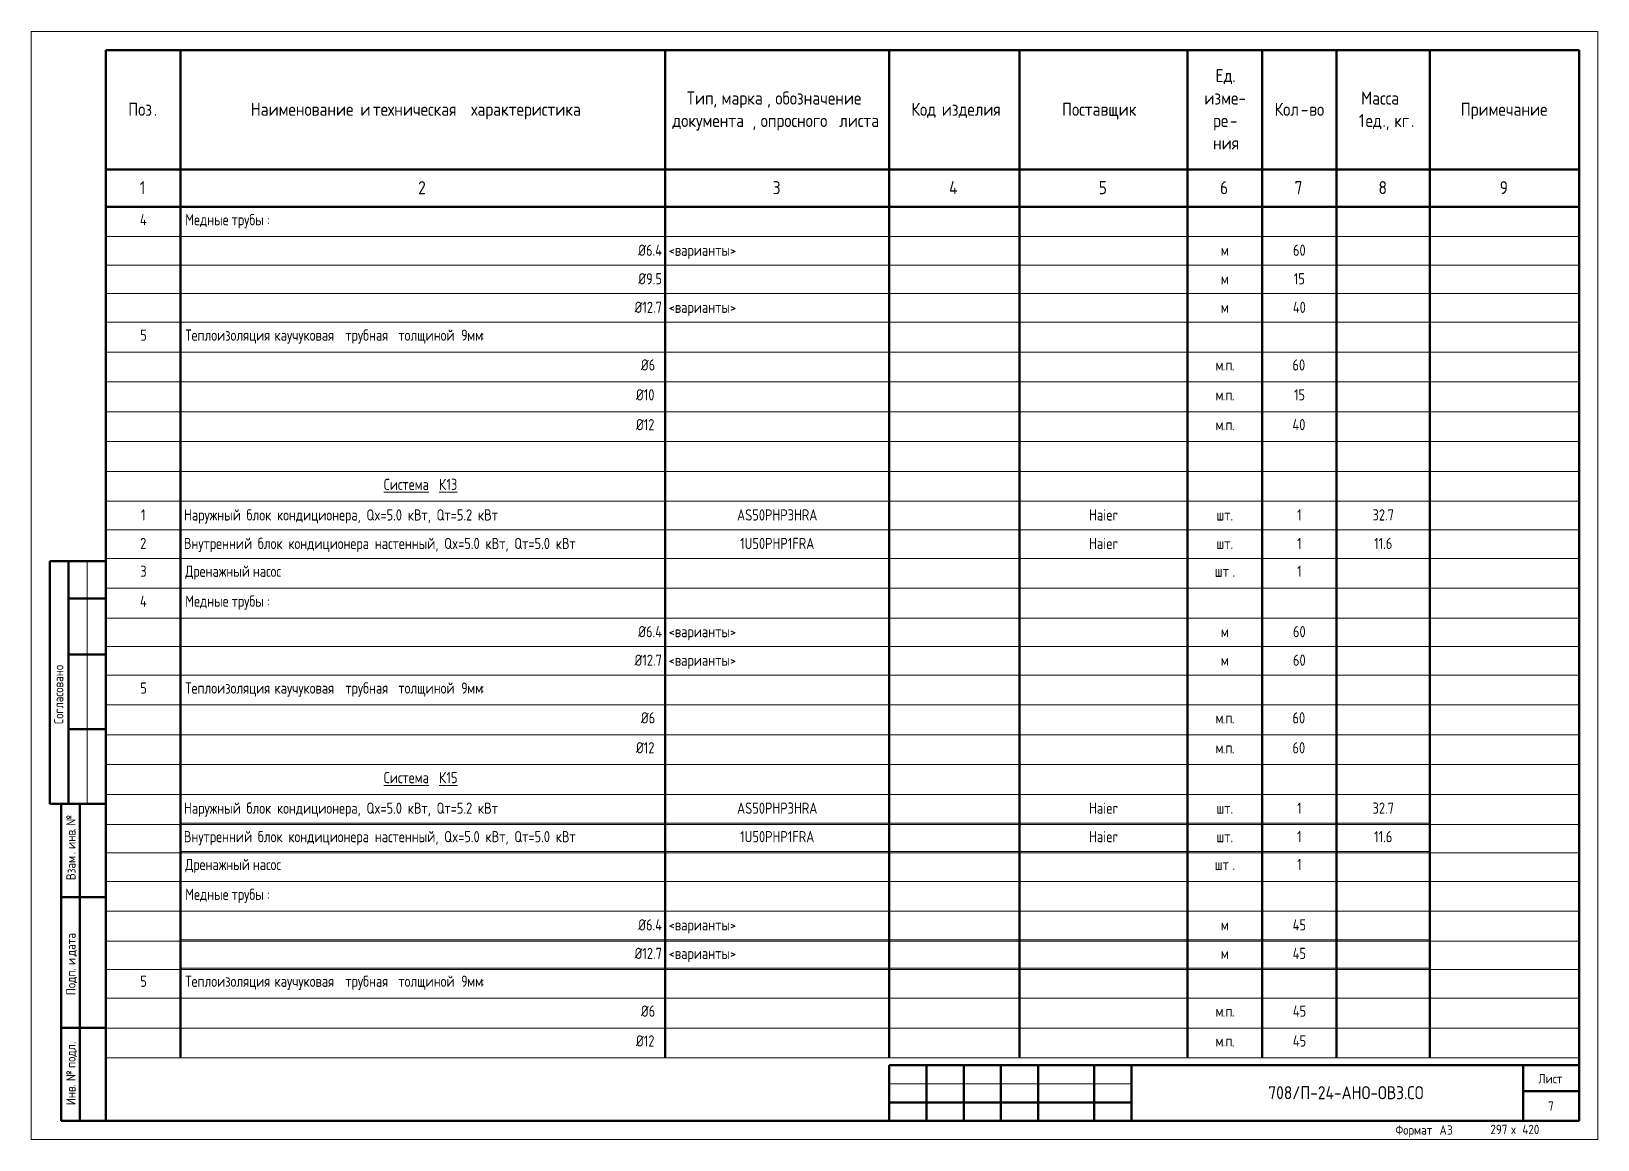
# Model space of a CAD drawing. Header units: millimetres. Extents: x -420 to 2940, y 0 to 297.
# Drawn here: x 2100 to 2520, y 0 to 297 of the extents above; entities that cross this region are included whole.
import ezdxf

# ---------------------------------------------------------------- set-up
doc = ezdxf.new("R2010")
doc.units = ezdxf.units.MM
for name, color, linetype, lineweight in [('Аннотация', 7, 'Continuous', 50), ('Графика', 7, 'Continuous', 20), ('Линии', 7, 'Continuous', 20), ('Основная надпись', 7, 'Continuous', 30)]:
    doc.layers.add(name, color=color, linetype=linetype, lineweight=lineweight)
doc.styles.add('$1$GOST Common', font='GOST_Common.ttf', dxfattribs={"width": 0.9, "height": 3.5})
doc.styles.add('$6$GOST 2.304 type A', font='GOST2304A.ttf', dxfattribs={"height": 3})
doc.styles.add('$6$GOST Common', font='GOST_Common.ttf', dxfattribs={"width": 0.9, "height": 3.5})
doc.styles.add('$6$GOST Common_1', font='GOST_Common.ttf', dxfattribs={"width": 0.9, "height": 2.5})
doc.styles.add('$7$GOST 2.304 type A', font='GOST2304A.ttf', dxfattribs={"height": 3})
doc.styles.add('$7$GOST 2.304 type A_B', font='', dxfattribs={"height": 3})
doc.styles.get('$7$GOST 2.304 type A_B').set_extended_font_data('GOST 2.304 type A', bold=True)

msp = doc.modelspace()

# ---------------------------------------------------------------- texts
at = {"layer": 'Аннотация', "lineweight": 9, "char_height": 3, "attachment_point": 1}
for s, insert, width, style in [('\\fGOST 2.304 type A|b0|i0|c204|p34|;4', (2129.12, 248.03), 2.3249, '$6$GOST 2.304 type A'), ('Медные', (2141.26, 248.03), 13.5485, '$6$GOST 2.304 type A'), ('трубы', (2153.69, 248.03), 11.4641, '$6$GOST 2.304 type A'), ('\\fGOST 2.304 type A|b0|i0|c204|p34|;:', (2163.15, 248.03), 0.8017, '$6$GOST 2.304 type A'), ('\\fGOST 2.304 type A|b0|i0|c204|p34|;5', (2129.22, 217.1), 2.0844, '$6$GOST 2.304 type A'), ('Теплоизоляция', (2141.26, 217.1), 27.4979, '$6$GOST 2.304 type A'), ('каучуковая', (2165.2, 217.1), 21.4852, '$6$GOST 2.304 type A'), ('трубная', (2184.19, 217.1), 15.7131, '$6$GOST 2.304 type A'), ('толщиной', (2198.41, 217.1), 18.519, '$6$GOST 2.304 type A'), (' 9', (2213.69, 217.1), 3.8481, '$6$GOST 2.304 type A'), ('мм', (2216.86, 217.1), 4.6498, '$6$GOST 2.304 type A'), ('\\fGOST 2.304 type A|b0|i0|c204|p34|;:', (2220.7, 217.1), 0.8017, '$6$GOST 2.304 type A'), ('Ø6', (2263.45, 209.1), 5.211, '$6$GOST 2.304 type A'), ('\\fGOST 2.304 type A|b0|i0|c204|p34|;м', (2417.53, 209.1), 2.3249, '$6$GOST 2.304 type A'), ('\\fGOST 2.304 type A|b0|i0|c204|p34|;.', (2419.45, 209.1), 0.8819, '$6$GOST 2.304 type A'), ('\\fGOST 2.304 type A|b0|i0|c204|p34|;п', (2420.18, 209.1), 2.0844, '$6$GOST 2.304 type A'), ('\\fGOST 2.304 type A|b0|i0|c204|p34|;.', (2421.9, 209.1), 0.8819, '$6$GOST 2.304 type A'), ('60', (2438.16, 209.1), 4.6498, '$6$GOST 2.304 type A'), ('Ø10', (2262.13, 201.1), 6.8143, '$6$GOST 2.304 type A'), ('\\fGOST 2.304 type A|b0|i0|c204|p34|;м', (2417.53, 201.1), 2.3249, '$6$GOST 2.304 type A'), ('\\fGOST 2.304 type A|b0|i0|c204|p34|;.', (2419.45, 201.1), 0.8819, '$6$GOST 2.304 type A'), ('\\fGOST 2.304 type A|b0|i0|c204|p34|;п', (2420.18, 201.1), 2.0844, '$6$GOST 2.304 type A'), ('\\fGOST 2.304 type A|b0|i0|c204|p34|;.', (2421.9, 201.1), 0.8819, '$6$GOST 2.304 type A'), ('15', (2438.56, 201.1), 3.6878, '$6$GOST 2.304 type A'), ('Ø12', (2262.13, 193.1), 6.8143, '$6$GOST 2.304 type A'), ('\\fGOST 2.304 type A|b0|i0|c204|p34|;м', (2417.53, 193.1), 2.3249, '$6$GOST 2.304 type A'), ('\\fGOST 2.304 type A|b0|i0|c204|p34|;.', (2419.45, 193.1), 0.8819, '$6$GOST 2.304 type A'), ('\\fGOST 2.304 type A|b0|i0|c204|p34|;п', (2420.18, 193.1), 2.0844, '$6$GOST 2.304 type A'), ('\\fGOST 2.304 type A|b0|i0|c204|p34|;.', (2421.9, 193.1), 0.8819, '$6$GOST 2.304 type A'), ('40', (2438.16, 193.1), 4.6498, '$6$GOST 2.304 type A'), ('\\LСистема', (2194.51, 177.1), 16.4346, '$7$GOST 2.304 type A_B'), ('\\L\\fGOST 2.304 type A|b1|i0|c204|p34|;\\LК', (2209.33, 177.1), 2.4051, '$7$GOST 2.304 type A_B'), ('\\L13', (2211.31, 177.1), 3.7679, '$7$GOST 2.304 type A_B'), ('\\fGOST 2.304 type A|b0|i0|c204|p34|;3', (2129.22, 153.82), 2.0844, '$7$GOST 2.304 type A'), ('Дренажный', (2141.26, 153.82), 20.443, '$7$GOST 2.304 type A'), ('насос', (2159.38, 153.82), 10.7426, '$7$GOST 2.304 type A'), ('шт', (2417.33, 153.82), 5.7721, '$7$GOST 2.304 type A'), ('\\fGOST 2.304 type A|b0|i0|c204|p34|;.', (2422.09, 153.82), 0.8819, '$7$GOST 2.304 type A'), ('\\fGOST 2.304 type A|b0|i0|c204|p34|;1', (2439.42, 153.82), 1.6034, '$7$GOST 2.304 type A'), ('\\fGOST 2.304 type A|b0|i0|c204|p34|;4', (2129.12, 145.82), 2.3249, '$7$GOST 2.304 type A'), ('Медные', (2141.26, 145.82), 13.5485, '$7$GOST 2.304 type A'), ('трубы', (2153.69, 145.82), 11.4641, '$7$GOST 2.304 type A'), ('\\fGOST 2.304 type A|b0|i0|c204|p34|;:', (2163.15, 145.82), 0.8017, '$7$GOST 2.304 type A'), ('\\fGOST 2.304 type A|b0|i0|c204|p34|;5', (2129.22, 122.52), 2.0844, '$7$GOST 2.304 type A'), ('Теплоизоляция', (2141.26, 122.52), 27.4979, '$7$GOST 2.304 type A'), ('трубная', (2184.19, 122.52), 15.7131, '$7$GOST 2.304 type A'), ('толщиной', (2198.41, 122.52), 18.519, '$7$GOST 2.304 type A'), (' 9', (2213.69, 122.52), 3.8481, '$7$GOST 2.304 type A'), ('каучуковая', (2165.2, 122.52), 21.4852, '$7$GOST 2.304 type A'), ('мм', (2216.86, 122.52), 4.6498, '$7$GOST 2.304 type A'), ('\\fGOST 2.304 type A|b0|i0|c204|p34|;:', (2220.7, 122.52), 0.8017, '$7$GOST 2.304 type A'), ('Ø6', (2263.45, 114.52), 5.211, '$7$GOST 2.304 type A'), ('\\fGOST 2.304 type A|b0|i0|c204|p34|;м', (2417.53, 114.52), 2.3249, '$7$GOST 2.304 type A'), ('\\fGOST 2.304 type A|b0|i0|c204|p34|;п', (2420.18, 114.52), 2.0844, '$7$GOST 2.304 type A'), ('60', (2438.16, 114.52), 4.6498, '$7$GOST 2.304 type A'), ('\\fGOST 2.304 type A|b0|i0|c204|p34|;.', (2419.45, 114.52), 0.8819, '$7$GOST 2.304 type A'), ('\\fGOST 2.304 type A|b0|i0|c204|p34|;.', (2421.9, 114.52), 0.8819, '$7$GOST 2.304 type A'), ('Ø12', (2262.13, 106.52), 6.8143, '$7$GOST 2.304 type A'), ('\\fGOST 2.304 type A|b0|i0|c204|p34|;м', (2417.53, 106.52), 2.3249, '$7$GOST 2.304 type A'), ('\\fGOST 2.304 type A|b0|i0|c204|p34|;п', (2420.18, 106.52), 2.0844, '$7$GOST 2.304 type A'), ('60', (2438.16, 106.52), 4.6498, '$7$GOST 2.304 type A'), ('\\fGOST 2.304 type A|b0|i0|c204|p34|;.', (2419.45, 106.52), 0.8819, '$7$GOST 2.304 type A'), ('\\fGOST 2.304 type A|b0|i0|c204|p34|;.', (2421.9, 106.52), 0.8819, '$7$GOST 2.304 type A'), ('\\LСистема', (2194.51, 98.52), 16.4346, '$7$GOST 2.304 type A_B'), ('\\L\\fGOST 2.304 type A|b1|i0|c204|p34|;\\LК', (2209.33, 98.52), 2.4051, '$7$GOST 2.304 type A_B'), ('{\\L15}', (2211.31, 98.52), 3.7679, '$7$GOST 2.304 type A_B'), ('Дренажный', (2141.26, 75.24), 20.443, '$7$GOST 2.304 type A'), ('насос', (2159.38, 75.24), 10.7426, '$7$GOST 2.304 type A'), ('шт', (2417.33, 75.24), 5.7721, '$7$GOST 2.304 type A'), ('\\fGOST 2.304 type A|b0|i0|c204|p34|;.', (2422.09, 75.24), 0.8819, '$7$GOST 2.304 type A'), ('\\fGOST 2.304 type A|b0|i0|c204|p34|;1', (2439.42, 75.24), 1.6034, '$7$GOST 2.304 type A'), ('Медные', (2141.26, 67.24), 13.5485, '$7$GOST 2.304 type A'), ('трубы', (2153.69, 67.24), 11.4641, '$7$GOST 2.304 type A'), ('\\fGOST 2.304 type A|b0|i0|c204|p34|;:', (2163.15, 67.24), 0.8017, '$7$GOST 2.304 type A'), ('\\fGOST 2.304 type A|b0|i0|c204|p34|;5', (2129.22, 43.95), 2.0844, '$7$GOST 2.304 type A'), ('Теплоизоляция', (2141.26, 43.95), 27.4979, '$7$GOST 2.304 type A'), ('каучуковая', (2165.2, 43.95), 21.4852, '$7$GOST 2.304 type A'), ('трубная', (2184.19, 43.95), 15.7131, '$7$GOST 2.304 type A'), ('толщиной', (2198.41, 43.95), 18.519, '$7$GOST 2.304 type A'), (' 9', (2213.69, 43.95), 3.8481, '$7$GOST 2.304 type A'), ('мм', (2216.86, 43.95), 4.6498, '$7$GOST 2.304 type A'), ('\\fGOST 2.304 type A|b0|i0|c204|p34|;:', (2220.7, 43.95), 0.8017, '$7$GOST 2.304 type A'), ('Ø6', (2263.45, 35.95), 5.211, '$7$GOST 2.304 type A'), ('\\fGOST 2.304 type A|b0|i0|c204|p34|;м', (2417.53, 35.95), 2.3249, '$7$GOST 2.304 type A'), ('\\fGOST 2.304 type A|b0|i0|c204|p34|;п', (2420.18, 35.95), 2.0844, '$7$GOST 2.304 type A'), ('45', (2438.26, 35.95), 4.4093, '$7$GOST 2.304 type A'), ('\\fGOST 2.304 type A|b0|i0|c204|p34|;.', (2419.45, 35.95), 0.8819, '$7$GOST 2.304 type A'), ('\\fGOST 2.304 type A|b0|i0|c204|p34|;.', (2421.9, 35.95), 0.8819, '$7$GOST 2.304 type A'), ('Ø12', (2262.13, 27.95), 6.8143, '$7$GOST 2.304 type A'), ('\\fGOST 2.304 type A|b0|i0|c204|p34|;м', (2417.53, 27.95), 2.3249, '$7$GOST 2.304 type A'), ('\\fGOST 2.304 type A|b0|i0|c204|p34|;.', (2419.45, 27.95), 0.8819, '$7$GOST 2.304 type A'), ('\\fGOST 2.304 type A|b0|i0|c204|p34|;п', (2420.18, 27.95), 2.0844, '$7$GOST 2.304 type A'), ('\\fGOST 2.304 type A|b0|i0|c204|p34|;.', (2421.9, 27.95), 0.8819, '$7$GOST 2.304 type A'), ('45', (2438.26, 27.95), 4.4093, '$7$GOST 2.304 type A')]:
    msp.add_mtext(s, dxfattribs=dict(at, insert=insert, width=width, style=style))
at = {"layer": 'Графика', "char_height": 3, "line_spacing_factor": 0.919238}
for s, insert, width, attachment_point, style in [('Ø6.4', (2269.1, 239.84), 8.2267, 3, '$6$GOST 2.304 type A'), ('60', (2440, 239.84), 4.5866, 2, '$6$GOST 2.304 type A'), ('<варианты>', (2270.9, 239.84), 22.0592, 1, '$6$GOST 2.304 type A'), ('\\fGOST 2.304 type A|b0|i0|c204|p34|;м', (2420, 239.84), 2.2933, 2, '$6$GOST 2.304 type A'), ('Ø9.5', (2269.1, 232.2), 7.9719, 3, '$6$GOST 2.304 type A'), ('\\fGOST 2.304 type A|b0|i0|c204|p34|;м', (2420, 232.2), 2.2933, 2, '$6$GOST 2.304 type A'), ('15', (2440, 232.2), 3.5673, 2, '$6$GOST 2.304 type A'), ('Ø12.7', (2269.1, 224.55), 9.7555, 3, '$6$GOST 2.304 type A'), ('<варианты>', (2270.9, 224.55), 22.0592, 1, '$6$GOST 2.304 type A'), ('\\fGOST 2.304 type A|b0|i0|c204|p34|;м', (2420, 224.55), 2.2933, 2, '$6$GOST 2.304 type A'), ('40', (2440, 224.55), 4.5866, 2, '$6$GOST 2.304 type A'), ('\\fGOST 2.304 type A|b0|i0|c204|p34|;1', (2130, 168.91), 1.5289, 2, '$7$GOST 2.304 type A'), ('Наружный блок кондиционера, Qx=5.0 кВт, Qт=5.2 кВт', (2140.9, 168.91), 99.8851, 1, '$7$GOST 2.304 type A'), ('AS50PHP3HRA', (2300, 168.91), 25.2261, 2, '$7$GOST 2.304 type A'), ('Haier', (2387.5, 168.91), 9.2459, 2, '$7$GOST 2.304 type A'), ('шт.', (2420, 168.91), 6.4794, 2, '$7$GOST 2.304 type A'), ('\\fGOST 2.304 type A|b0|i0|c204|p34|;1', (2440, 168.91), 1.5289, 2, '$7$GOST 2.304 type A'), ('32.7', (2462.5, 168.91), 7.4987, 2, '$7$GOST 2.304 type A'), ('\\fGOST 2.304 type A|b0|i0|c204|p34|;2', (2130, 161.27), 2.2933, 2, '$7$GOST 2.304 type A'), ('Внутренний блок кондиционера настенный, Qx=5.0 кВт, Qт=5.0 кВт', (2140.9, 161.27), 124.82, 1, '$7$GOST 2.304 type A'), ('1U50PHP1FRA', (2300, 161.27), 23.4424, 2, '$7$GOST 2.304 type A'), ('Haier', (2387.5, 161.27), 9.2459, 2, '$7$GOST 2.304 type A'), ('шт.', (2420, 161.27), 6.4794, 2, '$7$GOST 2.304 type A'), ('\\fGOST 2.304 type A|b0|i0|c204|p34|;1', (2440, 161.27), 1.5289, 2, '$7$GOST 2.304 type A'), ('11.6', (2462.5, 161.27), 6.2246, 2, '$7$GOST 2.304 type A'), ('Ø6.4', (2269.1, 137.63), 8.2267, 3, '$7$GOST 2.304 type A'), ('<варианты>', (2270.9, 137.63), 22.0592, 1, '$7$GOST 2.304 type A'), ('\\fGOST 2.304 type A|b0|i0|c204|p34|;м', (2420, 137.63), 2.2933, 2, '$7$GOST 2.304 type A'), ('60', (2440, 137.63), 4.5866, 2, '$7$GOST 2.304 type A'), ('Ø12.7', (2269.1, 129.98), 9.7555, 3, '$7$GOST 2.304 type A'), ('<варианты>', (2270.9, 129.98), 22.0592, 1, '$7$GOST 2.304 type A'), ('\\fGOST 2.304 type A|b0|i0|c204|p34|;м', (2420, 129.98), 2.2933, 2, '$7$GOST 2.304 type A'), ('60', (2440, 129.98), 4.5866, 2, '$7$GOST 2.304 type A'), ('Наружный блок кондиционера, Qx=5.0 кВт, Qт=5.2 кВт', (2140.9, 90.34), 99.8851, 1, '$7$GOST 2.304 type A'), ('AS50PHP3HRA', (2300, 90.34), 25.2261, 2, '$7$GOST 2.304 type A'), ('Haier', (2387.5, 90.34), 9.2459, 2, '$7$GOST 2.304 type A'), ('шт.', (2420, 90.34), 6.4794, 2, '$7$GOST 2.304 type A'), ('\\fGOST 2.304 type A|b0|i0|c204|p34|;1', (2440, 90.34), 1.5289, 2, '$7$GOST 2.304 type A'), ('32.7', (2462.5, 90.34), 7.4987, 2, '$7$GOST 2.304 type A'), ('Внутренний блок кондиционера настенный, Qx=5.0 кВт, Qт=5.0 кВт', (2140.9, 82.7), 124.82, 1, '$7$GOST 2.304 type A'), ('1U50PHP1FRA', (2300, 82.7), 23.4424, 2, '$7$GOST 2.304 type A'), ('Haier', (2387.5, 82.7), 9.2459, 2, '$7$GOST 2.304 type A'), ('шт.', (2420, 82.7), 6.4794, 2, '$7$GOST 2.304 type A'), ('\\fGOST 2.304 type A|b0|i0|c204|p34|;1', (2440, 82.7), 1.5289, 2, '$7$GOST 2.304 type A'), ('11.6', (2462.5, 82.7), 6.2246, 2, '$7$GOST 2.304 type A'), ('Ø6.4', (2269.1, 59.05), 8.2267, 3, '$7$GOST 2.304 type A'), ('45', (2440, 59.05), 4.3318, 2, '$7$GOST 2.304 type A'), ('<варианты>', (2270.9, 59.05), 22.0592, 1, '$7$GOST 2.304 type A'), ('\\fGOST 2.304 type A|b0|i0|c204|p34|;м', (2420, 59.05), 2.2933, 2, '$7$GOST 2.304 type A'), ('Ø12.7', (2269.1, 51.41), 9.7555, 3, '$7$GOST 2.304 type A'), ('<варианты>', (2270.9, 51.41), 22.0592, 1, '$7$GOST 2.304 type A'), ('\\fGOST 2.304 type A|b0|i0|c204|p34|;м', (2420, 51.41), 2.2933, 2, '$7$GOST 2.304 type A'), ('45', (2440, 51.41), 4.3318, 2, '$7$GOST 2.304 type A')]:
    msp.add_mtext(s, dxfattribs=dict(at, insert=insert, width=width, attachment_point=attachment_point, style=style))
at = {"layer": 'Основная надпись', "lineweight": 9, "attachment_point": 1}
for s, insert, char_height, width, style in [('708/П-24-АНО-ОВ3.СО', (2431.68, 14.33), 3.5, 11.3278, '$1$GOST Common'), ('\\fGOST Common|b0|i0|c204|p34|;\\W.9;7', (2506.71, 10.24), 2.5, 1.9481, '$6$GOST Common_1')]:
    msp.add_mtext(s, dxfattribs=dict(at, insert=insert, char_height=char_height, width=width, style=style))

# ---------------------------------------------------------------- blocks, each defined once
blk = doc.blocks.new('$0$ADSK_ОсновнаяНадпись1 - Форма 6-3285531-7')
at = {"layer": 'Аннотация'}
for p, q in [((-572, 101.5), (-572, 143.5)), ((-442, 143.5), (-442, 101.5)), ((-382, 143.5), (-382, 101.5)), ((-347, 143.5), (-347, 101.5)), ((-302, 143.5), (-302, 101.5)), ((-282, 143.5), (-282, 101.5)), ((-262, 143.5), (-262, 101.5)), ((-237, 143.5), (-237, 101.5)), ((-592, 111.5), (-197, 111.5)), ((-592, 101.5), (-197, 101.5))]:
    blk.add_line(p, q, dxfattribs=at)
at = {"layer": 'Основная надпись', "lineweight": 20}
for p, q in [((-612, 148.5), (-192, 148.5)), ((-612, 148.5), (-612, -148.5)), ((-192, 148.5), (-192, -148.5)), ((-597, 6.5), (-597, -58.5)), ((-317, -133.5), (-382, -133.5)), ((-192, -148.5), (-612, -148.5))]:
    blk.add_line(p, q, dxfattribs=at)
at = {"layer": 'Основная надпись', "lineweight": 50}
for p, q in [((-197, 143.5), (-592, 143.5)), ((-592, 143.5), (-592, -143.5)), ((-197, -143.5), (-197, 143.5)), ((-197, 101.5), (-592, 101.5)), ((-607, 6.5), (-607, -58.5)), ((-607, 6.5), (-592, 6.5)), ((-602, 6.5), (-602, -58.5)), ((-602, -3.5), (-592, -3.5)), ((-602, -18.5), (-592, -18.5)), ((-602, -38.5), (-592, -38.5)), ((-607, -58.5), (-592, -58.5)), ((-604, -58.5), (-604, -143.5)), ((-604, -58.5), (-592, -58.5)), ((-599, -58.5), (-599, -143.5)), ((-604, -83.5), (-592, -83.5)), ((-604, -118.5), (-592, -118.5)), ((-197, -128.5), (-382, -128.5)), ((-382, -128.5), (-382, -143.5)), ((-372, -128.5), (-372, -143.5)), ((-362, -128.5), (-362, -143.5)), ((-352, -128.5), (-352, -143.5)), ((-342, -128.5), (-342, -143.5)), ((-327, -128.5), (-327, -143.5)), ((-317, -128.5), (-317, -143.5)), ((-212, -143.5), (-212, -128.5)), ((-317, -138.5), (-382, -138.5)), ((-197, -135.5), (-212, -135.5)), ((-604, -143.5), (-592, -143.5)), ((-592, -143.5), (-197, -143.5)), ((-197, -143.5), (-382, -143.5))]:
    blk.add_line(p, q, dxfattribs=at)
at = {"layer": 'Основная надпись', "lineweight": 9, "attachment_point": 1}
for s, insert, char_height, width, style in [('Ед', (-294.48, 138.39), 3.5, 5.4835, '$6$GOST Common'), ('. ', (-289.96, 138.39), 3.5, 2.4532, '$6$GOST Common'), ('Тип', (-436.21, 132.37), 3.5, 8.5861, '$6$GOST Common'), ('марка', (-426.92, 132.37), 3.5, 14.7911, '$6$GOST Common'), ('обозначение', (-412.51, 132.37), 3.5, 30.2316, '$6$GOST Common'), ('\\fGOST Common|b0|i0|c204|p34|;\\W.9; ', (-387.57, 132.37), 3.5, 1.2987, '$6$GOST Common'), ('изме', (-297.46, 132.37), 3.5, 11.0392, '$6$GOST Common'), ('\\fGOST Common|b0|i0|c204|p34|;\\W.9;-', (-288.35, 132.37), 3.5, 2.7418, '$6$GOST Common'), ('Масса', (-255.43, 132.37), 3.5, 14.2861, '$6$GOST Common'), ('Поз', (-586.01, 129.36), 3.5, 8.2975, '$6$GOST Common'), ('\\fGOST Common|b0|i0|c204|p34|;\\W.9;.', (-579.16, 129.36), 3.5, 1.1544, '$6$GOST Common'), ('Наименование', (-553.17, 129.36), 3.5, 34.3443, '$6$GOST Common'), ('\\fGOST Common|b0|i0|c204|p34|;\\W.9; ', (-524.83, 129.36), 3.5, 1.2987, '$6$GOST Common'), ('\\fGOST Common|b0|i0|c204|p34|;\\W.9;и', (-523.76, 129.36), 3.5, 2.7418, '$6$GOST Common'), ('\\fGOST Common|b0|i0|c204|p34|;\\W.9; ', (-521.5, 129.36), 3.5, 1.2987, '$6$GOST Common'), ('техническая', (-520.43, 129.36), 3.5, 30.6645, '$6$GOST Common'), ('\\fGOST Common|b0|i0|c204|p34|;\\W.9; ', (-495.13, 129.36), 3.5, 1.2987, '$6$GOST Common'), ('характеристика', (-494.05, 129.36), 3.5, 40.3329, '$6$GOST Common'), (', ', (-429.12, 132.37), 3.5, 2.6696, '$6$GOST Common'), (', ', (-414.72, 132.37), 3.5, 2.6696, '$6$GOST Common'), ('\\fGOST Common|b0|i0|c204|p34|;\\W.9; ', (-396.44, 126.35), 3.5, 1.2987, '$6$GOST Common'), ('Код', (-376.03, 129.36), 3.5, 8.5861, '$6$GOST Common'), ('\\fGOST Common|b0|i0|c204|p34|;\\W.9; ', (-368.94, 129.36), 3.5, 1.2987, '$6$GOST Common'), ('изделия', (-367.87, 129.36), 3.5, 18.7595, '$6$GOST Common'), ('Поставщик', (-335.61, 129.36), 3.5, 26.7683, '$6$GOST Common'), ('Кол', (-278.65, 129.36), 3.5, 8.5139, '$6$GOST Common'), ('\\fGOST Common|b0|i0|c204|p34|;\\W.9;-', (-271.62, 129.36), 3.5, 2.7418, '$6$GOST Common'), ('во', (-269.36, 129.36), 3.5, 5.4835, '$6$GOST Common'), (' 1 ', (-257.93, 126.35), 3.5, 4.4734, '$6$GOST Common'), ('Примечание', (-228.71, 129.36), 3.5, 28.5, '$6$GOST Common'), ('документа', (-440.13, 126.35), 3.5, 26.0468, '$6$GOST Common'), (', ', (-418.64, 126.35), 3.5, 2.6696, '$6$GOST Common'), ('опросного', (-416.44, 126.35), 3.5, 24.243, '$6$GOST Common'), ('листа', (-395.37, 126.35), 3.5, 14.2139, '$6$GOST Common'), ('ре', (-295.13, 126.35), 3.5, 5.4835, '$6$GOST Common'), ('\\fGOST Common|b0|i0|c204|p34|;\\W.9;-', (-290.61, 126.35), 3.5, 2.7418, '$6$GOST Common'), ('ед', (-254.24, 126.35), 3.5, 5.4835, '$6$GOST Common'), ('., ', (-249.72, 126.35), 3.5, 3.824, '$6$GOST Common'), ('кг', (-246.56, 126.35), 3.5, 5.4835, '$6$GOST Common'), ('\\fGOST Common|b0|i0|c204|p34|;\\W.9;.', (-242.04, 126.35), 3.5, 1.1544, '$6$GOST Common'), ('ния', (-295.13, 120.33), 3.5, 8.1532, '$6$GOST Common'), ('\\fGOST Common|b0|i0|c204|p34|;\\W.9;1', (-582.91, 108.36), 3.5, 1.8759, '$6$GOST Common'), ('\\fGOST Common|b0|i0|c204|p34|;\\W.9;2', (-508.27, 108.36), 3.5, 2.7418, '$6$GOST Common'), ('\\fGOST Common|b0|i0|c204|p34|;\\W.9;3', (-413.21, 108.36), 3.5, 2.6696, '$6$GOST Common'), ('\\fGOST Common|b0|i0|c204|p34|;\\W.9;4', (-365.89, 108.36), 3.5, 3.1025, '$6$GOST Common'), ('\\fGOST Common|b0|i0|c204|p34|;\\W.9;5', (-325.77, 108.36), 3.5, 2.7418, '$6$GOST Common'), ('\\fGOST Common|b0|i0|c204|p34|;\\W.9;6', (-293.27, 108.36), 3.5, 2.7418, '$6$GOST Common'), ('\\fGOST Common|b0|i0|c204|p34|;\\W.9;7', (-273.27, 108.36), 3.5, 2.7418, '$6$GOST Common'), ('\\fGOST Common|b0|i0|c204|p34|;\\W.9;8', (-250.77, 108.36), 3.5, 2.7418, '$6$GOST Common'), ('\\fGOST Common|b0|i0|c204|p34|;\\W.9;9', (-218.27, 108.36), 3.5, 2.7418, '$6$GOST Common'), ('Лист', (-207.92, -130.92), 2.5, 8.2975, '$6$GOST Common_1'), ('Формат', (-246.24, -144.67), 2.5, 13.4202, '$6$GOST Common_1'), ('\\fGOST Common|b0|i0|c204|p34|;\\W.9; ', (-235.17, -144.67), 2.5, 0.938, '$6$GOST Common_1'), ('\\fGOST Common|b0|i0|c204|p34|;\\W.9;А', (-234.4, -144.67), 2.5, 2.4532, '$6$GOST Common_1'), ('\\fGOST Common|b0|i0|c204|p34|;\\W.9;3', (-232.37, -144.67), 2.5, 1.9481, '$6$GOST Common_1'), ('297 ', (-220.76, -144.51), 2.5, 6.7823, '$6$GOST Common_1'), ('\\fGOST Common|b0|i0|c204|p34|;\\W.9;х', (-215.16, -144.51), 2.5, 1.9481, '$6$GOST Common_1'), (' 420', (-213.56, -144.51), 2.5, 6.9987, '$6$GOST Common_1')]:
    blk.add_mtext(s, dxfattribs=dict(at, insert=insert, char_height=char_height, width=width, style=style))
at = {"layer": 'Основная надпись', "lineweight": 9, "char_height": 2.5, "attachment_point": 1, "rotation": 90, "style": '$6$GOST Common_1'}
for s, insert, width in [('Согласовано', (-605.91, -37.14), 21.5734), ('\\fGOST Common|b0|i0|c204|p34|;\\W.9;№', (-602.63, -64.35), 3.319), ('инв', (-602.63, -70.6), 5.8443), ('. ', (-602.63, -65.78), 1.7316), ('Взам', (-602.63, -78.94), 8.3696), ('. ', (-602.63, -72.03), 1.7316), ('дата', (-602.63, -99.36), 8.7304), ('\\fGOST Common|b0|i0|c204|p34|;\\W.9; ', (-602.63, -100.13), 0.938), ('\\fGOST Common|b0|i0|c204|p34|;\\W.9;и', (-602.63, -101.74), 1.9481), ('Подп', (-602.63, -109.78), 8.0089), ('. ', (-602.63, -103.17), 1.7316), ('подл', (-602.63, -129.31), 7.7924), ('\\fGOST Common|b0|i0|c204|p34|;\\W.9;.', (-602.63, -122.88), 0.7937), ('\\fGOST Common|b0|i0|c204|p34|;\\W.9;№', (-602.63, -132.82), 3.319), ('\\fGOST Common|b0|i0|c204|p34|;\\W.9; ', (-602.63, -130.08), 0.938), ('Инв', (-602.63, -139.25), 6.0608), ('. ', (-602.63, -134.25), 1.7316)]:
    blk.add_mtext(s, dxfattribs=dict(at, insert=insert, width=width))
blk = doc.blocks.new('$0$РОВЕН_Пусая строка для спецификации1 - Пустая строка для СО-3209609-7')
at = {"layer": 'Аннотация'}
for p, q in [((0, 0), (0, -8)), ((20, 0), (20, -8)), ((150, 0), (150, -8)), ((210, 0), (210, -8)), ((245, 0), (245, -8)), ((290, 0), (290, -8)), ((310, 0), (310, -8)), ((330, 0), (330, -8)), ((355, 0), (355, -8)), ((395, 0), (395, -8))]:
    blk.add_line(p, q, dxfattribs=at)
at = {"layer": 'Аннотация', "lineweight": 20}
for p, q in [((0, 0), (395, 0)), ((395, -8), (0, -8))]:
    blk.add_line(p, q, dxfattribs=at)
blk = doc.blocks.new('$0$РОВЕН_Пусая строка для спецификации1 - Пустая строка для СО-3213493-7')
at = {"layer": 'Аннотация'}
for p, q in [((0, 0), (0, -8)), ((20, 0), (20, -8)), ((150, 0), (150, -8)), ((210, 0), (210, -8)), ((245, 0), (245, -8)), ((290, 0), (290, -8)), ((310, 0), (310, -8)), ((330, 0), (330, -8)), ((355, 0), (355, -8)), ((395, 0), (395, -8))]:
    blk.add_line(p, q, dxfattribs=at)
at = {"layer": 'Аннотация', "lineweight": 20}
for p, q in [((0, 0), (395, 0)), ((395, -8), (0, -8))]:
    blk.add_line(p, q, dxfattribs=at)
blk = doc.blocks.new('$0$РОВЕН_Пусая строка для спецификации1 - Пустая строка для СО-3213492-7')
at = {"layer": 'Аннотация'}
for p, q in [((0, 0), (0, -8)), ((20, 0), (20, -8)), ((150, 0), (150, -8)), ((210, 0), (210, -8)), ((245, 0), (245, -8)), ((290, 0), (290, -8)), ((310, 0), (310, -8)), ((330, 0), (330, -8)), ((355, 0), (355, -8)), ((395, 0), (395, -8))]:
    blk.add_line(p, q, dxfattribs=at)
at = {"layer": 'Аннотация', "lineweight": 20}
for p, q in [((0, 0), (395, 0)), ((395, -8), (0, -8))]:
    blk.add_line(p, q, dxfattribs=at)

# ---------------------------------------------------------------- linework, layer by layer
at = {"layer": 'Линии'}
for p, q in [((2140, 242), (2120, 242)), ((2270, 242), (2140, 242)), ((2330, 242), (2270, 242)), ((2365, 242), (2330, 242)), ((2410, 242), (2365, 242)), ((2430, 242), (2410, 242)), ((2450, 242), (2430, 242)), ((2475, 242), (2450, 242)), ((2515, 242), (2475, 242)), ((2140, 234.35), (2120, 234.35)), ((2270, 234.35), (2140, 234.35)), ((2330, 234.35), (2270, 234.35)), ((2365, 234.35), (2330, 234.35)), ((2410, 234.35), (2365, 234.35)), ((2430, 234.35), (2410, 234.35)), ((2450, 234.35), (2430, 234.35)), ((2475, 234.35), (2450, 234.35)), ((2515, 234.35), (2475, 234.35)), ((2140, 226.71), (2120, 226.71)), ((2140, 226.71), (2120, 226.71)), ((2270, 226.71), (2140, 226.71)), ((2270, 226.71), (2140, 226.71)), ((2330, 226.71), (2270, 226.71)), ((2330, 226.71), (2270, 226.71)), ((2365, 226.71), (2330, 226.71)), ((2365, 226.71), (2330, 226.71)), ((2410, 226.71), (2365, 226.71)), ((2410, 226.71), (2365, 226.71)), ((2430, 226.71), (2410, 226.71)), ((2430, 226.71), (2410, 226.71)), ((2450, 226.71), (2430, 226.71)), ((2450, 226.71), (2430, 226.71)), ((2475, 226.71), (2450, 226.71)), ((2475, 226.71), (2450, 226.71)), ((2515, 226.71), (2475, 226.71)), ((2515, 226.71), (2475, 226.71)), ((2140, 219.06), (2120, 219.06)), ((2270, 219.06), (2140, 219.06)), ((2330, 219.06), (2270, 219.06)), ((2365, 219.06), (2330, 219.06)), ((2410, 219.06), (2365, 219.06)), ((2430, 219.06), (2410, 219.06)), ((2450, 219.06), (2430, 219.06)), ((2475, 219.06), (2450, 219.06)), ((2515, 219.06), (2475, 219.06)), ((2140, 171.06), (2120, 171.06)), ((2270, 171.06), (2140, 171.06)), ((2270, 171.06), (2140, 171.06)), ((2330, 171.06), (2270, 171.06)), ((2330, 171.06), (2270, 171.06)), ((2365, 171.06), (2330, 171.06)), ((2365, 171.06), (2330, 171.06)), ((2410, 171.06), (2365, 171.06)), ((2410, 171.06), (2365, 171.06)), ((2430, 171.06), (2410, 171.06)), ((2430, 171.06), (2410, 171.06)), ((2450, 171.06), (2430, 171.06)), ((2450, 171.06), (2430, 171.06)), ((2475, 171.06), (2450, 171.06)), ((2475, 171.06), (2450, 171.06)), ((2515, 171.06), (2475, 171.06)), ((2140, 163.42), (2120, 163.42)), ((2270, 163.42), (2140, 163.42)), ((2270, 163.42), (2140, 163.42)), ((2330, 163.42), (2270, 163.42)), ((2330, 163.42), (2270, 163.42)), ((2365, 163.42), (2330, 163.42)), ((2365, 163.42), (2330, 163.42)), ((2410, 163.42), (2365, 163.42)), ((2410, 163.42), (2365, 163.42)), ((2430, 163.42), (2410, 163.42)), ((2430, 163.42), (2410, 163.42)), ((2450, 163.42), (2430, 163.42)), ((2450, 163.42), (2430, 163.42)), ((2475, 163.42), (2450, 163.42)), ((2475, 163.42), (2450, 163.42)), ((2515, 163.42), (2475, 163.42)), ((2140, 155.78), (2120, 155.78)), ((2270, 155.78), (2140, 155.78)), ((2270, 155.78), (2140, 155.78)), ((2330, 155.78), (2270, 155.78)), ((2330, 155.78), (2270, 155.78)), ((2365, 155.78), (2330, 155.78)), ((2365, 155.78), (2330, 155.78)), ((2410, 155.78), (2365, 155.78)), ((2410, 155.78), (2365, 155.78)), ((2430, 155.78), (2410, 155.78)), ((2430, 155.78), (2410, 155.78)), ((2450, 155.78), (2430, 155.78)), ((2450, 155.78), (2430, 155.78)), ((2475, 155.78), (2450, 155.78)), ((2475, 155.78), (2450, 155.78)), ((2515, 155.78), (2475, 155.78)), ((2140, 139.78), (2120, 139.78)), ((2270, 139.78), (2140, 139.78)), ((2270, 139.78), (2140, 139.78)), ((2330, 139.78), (2270, 139.78)), ((2330, 139.78), (2270, 139.78)), ((2365, 139.78), (2330, 139.78)), ((2365, 139.78), (2330, 139.78)), ((2410, 139.78), (2365, 139.78)), ((2410, 139.78), (2365, 139.78)), ((2430, 139.78), (2410, 139.78)), ((2430, 139.78), (2410, 139.78)), ((2450, 139.78), (2430, 139.78)), ((2450, 139.78), (2430, 139.78)), ((2475, 139.78), (2450, 139.78)), ((2475, 139.78), (2450, 139.78)), ((2515, 139.78), (2475, 139.78)), ((2140, 132.14), (2120, 132.14)), ((2270, 132.14), (2140, 132.14)), ((2270, 132.14), (2140, 132.14)), ((2330, 132.14), (2270, 132.14)), ((2330, 132.14), (2270, 132.14)), ((2365, 132.14), (2330, 132.14)), ((2365, 132.14), (2330, 132.14)), ((2410, 132.14), (2365, 132.14)), ((2410, 132.14), (2365, 132.14)), ((2430, 132.14), (2410, 132.14)), ((2430, 132.14), (2410, 132.14)), ((2450, 132.14), (2430, 132.14)), ((2450, 132.14), (2430, 132.14)), ((2475, 132.14), (2450, 132.14)), ((2475, 132.14), (2450, 132.14)), ((2515, 132.14), (2475, 132.14)), ((2140, 124.49), (2120, 124.49)), ((2270, 124.49), (2140, 124.49)), ((2270, 124.49), (2140, 124.49)), ((2330, 124.49), (2270, 124.49)), ((2330, 124.49), (2270, 124.49)), ((2365, 124.49), (2330, 124.49)), ((2365, 124.49), (2330, 124.49)), ((2410, 124.49), (2365, 124.49)), ((2410, 124.49), (2365, 124.49)), ((2430, 124.49), (2410, 124.49)), ((2430, 124.49), (2410, 124.49)), ((2450, 124.49), (2430, 124.49)), ((2450, 124.49), (2430, 124.49)), ((2475, 124.49), (2450, 124.49)), ((2475, 124.49), (2450, 124.49)), ((2515, 124.49), (2475, 124.49)), ((2270, 92.49), (2140, 92.49)), ((2330, 92.49), (2270, 92.49)), ((2365, 92.49), (2330, 92.49)), ((2410, 92.49), (2365, 92.49)), ((2430, 92.49), (2410, 92.49)), ((2450, 92.49), (2430, 92.49)), ((2475, 92.49), (2450, 92.49)), ((2140, 84.49), (2120, 84.49)), ((2270, 84.85), (2140, 84.85)), ((2270, 84.49), (2140, 84.49)), ((2330, 84.85), (2270, 84.85)), ((2330, 84.49), (2270, 84.49)), ((2365, 84.85), (2330, 84.85)), ((2365, 84.49), (2330, 84.49)), ((2410, 84.85), (2365, 84.85)), ((2410, 84.49), (2365, 84.49)), ((2430, 84.85), (2410, 84.85)), ((2430, 84.49), (2410, 84.49)), ((2450, 84.85), (2430, 84.85)), ((2450, 84.49), (2430, 84.49)), ((2475, 84.85), (2450, 84.85)), ((2475, 84.49), (2450, 84.49)), ((2515, 84.49), (2475, 84.49)), ((2140, 76.85), (2120, 76.85)), ((2270, 77.21), (2140, 77.21)), ((2270, 76.85), (2140, 76.85)), ((2330, 77.21), (2270, 77.21)), ((2330, 76.85), (2270, 76.85)), ((2365, 77.21), (2330, 77.21)), ((2365, 76.85), (2330, 76.85)), ((2410, 77.21), (2365, 77.21)), ((2410, 76.85), (2365, 76.85)), ((2430, 77.21), (2410, 77.21)), ((2430, 76.85), (2410, 76.85)), ((2450, 77.21), (2430, 77.21)), ((2450, 76.85), (2430, 76.85)), ((2475, 77.21), (2450, 77.21)), ((2475, 76.85), (2450, 76.85)), ((2515, 76.85), (2475, 76.85)), ((2140, 69.21), (2120, 69.21)), ((2270, 69.21), (2140, 69.21)), ((2330, 69.21), (2270, 69.21)), ((2365, 69.21), (2330, 69.21)), ((2410, 69.21), (2365, 69.21)), ((2430, 69.21), (2410, 69.21)), ((2450, 69.21), (2430, 69.21)), ((2475, 69.21), (2450, 69.21)), ((2515, 69.21), (2475, 69.21)), ((2270, 61.21), (2140, 61.21)), ((2330, 61.21), (2270, 61.21)), ((2365, 61.21), (2330, 61.21)), ((2410, 61.21), (2365, 61.21)), ((2430, 61.21), (2410, 61.21)), ((2450, 61.21), (2430, 61.21)), ((2475, 61.21), (2450, 61.21)), ((2140, 53.21), (2120, 53.21)), ((2270, 53.56), (2140, 53.56)), ((2270, 53.21), (2140, 53.21)), ((2330, 53.56), (2270, 53.56)), ((2330, 53.21), (2270, 53.21)), ((2365, 53.56), (2330, 53.56)), ((2365, 53.21), (2330, 53.21)), ((2410, 53.56), (2365, 53.56)), ((2410, 53.21), (2365, 53.21)), ((2430, 53.56), (2410, 53.56)), ((2430, 53.21), (2410, 53.21)), ((2450, 53.56), (2430, 53.56)), ((2450, 53.21), (2430, 53.21)), ((2475, 53.56), (2450, 53.56)), ((2475, 53.21), (2450, 53.21)), ((2515, 53.21), (2475, 53.21)), ((2140, 45.56), (2120, 45.56)), ((2270, 45.92), (2140, 45.92)), ((2270, 45.56), (2140, 45.56)), ((2330, 45.92), (2270, 45.92)), ((2330, 45.56), (2270, 45.56)), ((2365, 45.92), (2330, 45.92)), ((2365, 45.56), (2330, 45.56)), ((2410, 45.92), (2365, 45.92)), ((2410, 45.56), (2365, 45.56)), ((2430, 45.92), (2410, 45.92)), ((2430, 45.56), (2410, 45.56)), ((2450, 45.92), (2430, 45.92)), ((2450, 45.56), (2430, 45.56)), ((2475, 45.92), (2450, 45.92)), ((2475, 45.56), (2450, 45.56)), ((2515, 45.56), (2475, 45.56)), ((2140, 37.92), (2120, 37.92)), ((2270, 37.92), (2140, 37.92)), ((2330, 37.92), (2270, 37.92)), ((2365, 37.92), (2330, 37.92)), ((2410, 37.92), (2365, 37.92)), ((2430, 37.92), (2410, 37.92)), ((2450, 37.92), (2430, 37.92)), ((2475, 37.92), (2450, 37.92)), ((2515, 37.92), (2475, 37.92))]:
    msp.add_line(p, q, dxfattribs=at)
at = {"layer": 'Линии', "lineweight": 50}
for p, q in [((2140, 242), (2140, 234.35)), ((2270, 242), (2270, 234.35)), ((2330, 242), (2330, 234.35)), ((2365, 242), (2365, 234.35)), ((2410, 242), (2410, 234.35)), ((2430, 242), (2430, 234.35)), ((2450, 242), (2450, 234.35)), ((2475, 242), (2475, 234.35)), ((2140, 234.35), (2140, 226.71)), ((2270, 234.35), (2270, 226.71)), ((2330, 234.35), (2330, 226.71)), ((2365, 234.35), (2365, 226.71)), ((2410, 234.35), (2410, 226.71)), ((2430, 234.35), (2430, 226.71)), ((2450, 234.35), (2450, 226.71)), ((2475, 234.35), (2475, 226.71)), ((2140, 226.71), (2140, 219.06)), ((2270, 226.71), (2270, 219.06)), ((2330, 226.71), (2330, 219.06)), ((2365, 226.71), (2365, 219.06)), ((2410, 226.71), (2410, 219.06)), ((2430, 226.71), (2430, 219.06)), ((2450, 226.71), (2450, 219.06)), ((2475, 226.71), (2475, 219.06)), ((2140, 171.06), (2140, 163.42)), ((2140, 171.06), (2140, 163.42)), ((2270, 171.06), (2270, 163.42)), ((2270, 171.06), (2270, 163.42)), ((2330, 171.06), (2330, 163.42)), ((2330, 171.06), (2330, 163.42)), ((2365, 171.06), (2365, 163.42)), ((2365, 171.06), (2365, 163.42)), ((2410, 171.06), (2410, 163.42)), ((2410, 171.06), (2410, 163.42)), ((2430, 171.06), (2430, 163.42)), ((2430, 171.06), (2430, 163.42)), ((2450, 171.06), (2450, 163.42)), ((2450, 171.06), (2450, 163.42)), ((2475, 171.06), (2475, 163.42)), ((2475, 171.06), (2475, 163.42)), ((2140, 163.42), (2140, 155.78)), ((2140, 163.42), (2140, 155.78)), ((2270, 163.42), (2270, 155.78)), ((2270, 163.42), (2270, 155.78)), ((2330, 163.42), (2330, 155.78)), ((2330, 163.42), (2330, 155.78)), ((2365, 163.42), (2365, 155.78)), ((2365, 163.42), (2365, 155.78)), ((2410, 163.42), (2410, 155.78)), ((2410, 163.42), (2410, 155.78)), ((2430, 163.42), (2430, 155.78)), ((2430, 163.42), (2430, 155.78)), ((2450, 163.42), (2450, 155.78)), ((2450, 163.42), (2450, 155.78)), ((2475, 163.42), (2475, 155.78)), ((2475, 163.42), (2475, 155.78)), ((2140, 139.78), (2140, 132.14)), ((2140, 139.78), (2140, 132.14)), ((2270, 139.78), (2270, 132.14)), ((2270, 139.78), (2270, 132.14)), ((2330, 139.78), (2330, 132.14)), ((2330, 139.78), (2330, 132.14)), ((2365, 139.78), (2365, 132.14)), ((2365, 139.78), (2365, 132.14)), ((2410, 139.78), (2410, 132.14)), ((2410, 139.78), (2410, 132.14)), ((2430, 139.78), (2430, 132.14)), ((2430, 139.78), (2430, 132.14)), ((2450, 139.78), (2450, 132.14)), ((2450, 139.78), (2450, 132.14)), ((2475, 139.78), (2475, 132.14)), ((2475, 139.78), (2475, 132.14)), ((2140, 132.14), (2140, 124.49)), ((2140, 132.14), (2140, 124.49)), ((2270, 132.14), (2270, 124.49)), ((2270, 132.14), (2270, 124.49)), ((2330, 132.14), (2330, 124.49)), ((2330, 132.14), (2330, 124.49)), ((2365, 132.14), (2365, 124.49)), ((2365, 132.14), (2365, 124.49)), ((2410, 132.14), (2410, 124.49)), ((2410, 132.14), (2410, 124.49)), ((2430, 132.14), (2430, 124.49)), ((2430, 132.14), (2430, 124.49)), ((2450, 132.14), (2450, 124.49)), ((2450, 132.14), (2450, 124.49)), ((2475, 132.14), (2475, 124.49)), ((2475, 132.14), (2475, 124.49)), ((2140, 92.49), (2140, 84.85)), ((2270, 92.49), (2270, 84.85)), ((2330, 92.49), (2330, 84.85)), ((2365, 92.49), (2365, 84.85)), ((2410, 92.49), (2410, 84.85)), ((2430, 92.49), (2430, 84.85)), ((2450, 92.49), (2450, 84.85)), ((2475, 92.49), (2475, 84.85)), ((2140, 84.85), (2140, 77.21)), ((2140, 84.49), (2140, 76.85)), ((2270, 84.85), (2270, 77.21)), ((2270, 84.49), (2270, 76.85)), ((2330, 84.85), (2330, 77.21)), ((2330, 84.49), (2330, 76.85)), ((2365, 84.85), (2365, 77.21)), ((2365, 84.49), (2365, 76.85)), ((2410, 84.85), (2410, 77.21)), ((2410, 84.49), (2410, 76.85)), ((2430, 84.85), (2430, 77.21)), ((2430, 84.49), (2430, 76.85)), ((2450, 84.85), (2450, 77.21)), ((2450, 84.49), (2450, 76.85)), ((2475, 84.85), (2475, 77.21)), ((2475, 84.49), (2475, 76.85)), ((2140, 76.85), (2140, 69.21)), ((2270, 76.85), (2270, 69.21)), ((2330, 76.85), (2330, 69.21)), ((2365, 76.85), (2365, 69.21)), ((2410, 76.85), (2410, 69.21)), ((2430, 76.85), (2430, 69.21)), ((2450, 76.85), (2450, 69.21)), ((2475, 76.85), (2475, 69.21)), ((2140, 61.21), (2140, 53.56)), ((2270, 61.21), (2270, 53.56)), ((2330, 61.21), (2330, 53.56)), ((2365, 61.21), (2365, 53.56)), ((2410, 61.21), (2410, 53.56)), ((2430, 61.21), (2430, 53.56)), ((2450, 61.21), (2450, 53.56)), ((2475, 61.21), (2475, 53.56)), ((2140, 53.56), (2140, 45.92)), ((2140, 53.21), (2140, 45.56)), ((2270, 53.56), (2270, 45.92)), ((2270, 53.21), (2270, 45.56)), ((2330, 53.56), (2330, 45.92)), ((2330, 53.21), (2330, 45.56)), ((2365, 53.56), (2365, 45.92)), ((2365, 53.21), (2365, 45.56)), ((2410, 53.56), (2410, 45.92)), ((2410, 53.21), (2410, 45.56)), ((2430, 53.56), (2430, 45.92)), ((2430, 53.21), (2430, 45.56)), ((2450, 53.56), (2450, 45.92)), ((2450, 53.21), (2450, 45.56)), ((2475, 53.56), (2475, 45.92)), ((2475, 53.21), (2475, 45.56)), ((2140, 45.56), (2140, 37.92)), ((2270, 45.56), (2270, 37.92)), ((2330, 45.56), (2330, 37.92)), ((2365, 45.56), (2365, 37.92)), ((2410, 45.56), (2410, 37.92)), ((2430, 45.56), (2430, 37.92)), ((2450, 45.56), (2450, 37.92)), ((2475, 45.56), (2475, 37.92))]:
    msp.add_line(p, q, dxfattribs=at)

# ---------------------------------------------------------------- block references
at = {"layer": 'Аннотация', "lineweight": 20}
for name, p in [('$0$РОВЕН_Пусая строка для спецификации1 - Пустая строка для СО-3209609-7', (2120, 250)), ('$0$РОВЕН_Пусая строка для спецификации1 - Пустая строка для СО-3209609-7', (2120, 219.06)), ('$0$РОВЕН_Пусая строка для спецификации1 - Пустая строка для СО-3213493-7', (2120, 211.06)), ('$0$РОВЕН_Пусая строка для спецификации1 - Пустая строка для СО-3213493-7', (2120, 203.06)), ('$0$РОВЕН_Пусая строка для спецификации1 - Пустая строка для СО-3213493-7', (2120, 195.06)), ('$0$РОВЕН_Пусая строка для спецификации1 - Пустая строка для СО-3213493-7', (2120, 187.06)), ('$0$РОВЕН_Пусая строка для спецификации1 - Пустая строка для СО-3213492-7', (2120, 179.06)), ('$0$РОВЕН_Пусая строка для спецификации1 - Пустая строка для СО-3209609-7', (2120, 155.78)), ('$0$РОВЕН_Пусая строка для спецификации1 - Пустая строка для СО-3209609-7', (2120, 147.78)), ('$0$РОВЕН_Пусая строка для спецификации1 - Пустая строка для СО-3209609-7', (2120, 124.49)), ('$0$РОВЕН_Пусая строка для спецификации1 - Пустая строка для СО-3213493-7', (2120, 116.49)), ('$0$РОВЕН_Пусая строка для спецификации1 - Пустая строка для СО-3213493-7', (2120, 108.49)), ('$0$РОВЕН_Пусая строка для спецификации1 - Пустая строка для СО-3213493-7', (2120, 100.49)), ('$0$РОВЕН_Пусая строка для спецификации1 - Пустая строка для СО-3213492-7', (2120, 92.49)), ('$0$РОВЕН_Пусая строка для спецификации1 - Пустая строка для СО-3209609-7', (2120, 69.21)), ('$0$РОВЕН_Пусая строка для спецификации1 - Пустая строка для СО-3209609-7', (2120, 61.21)), ('$0$РОВЕН_Пусая строка для спецификации1 - Пустая строка для СО-3209609-7', (2120, 37.92)), ('$0$РОВЕН_Пусая строка для спецификации1 - Пустая строка для СО-3213493-7', (2120, 29.92))]:
    msp.add_blockref(name, p, dxfattribs=at)
at = {"layer": 'Основная надпись', "lineweight": 9}
msp.add_blockref('$0$ADSK_ОсновнаяНадпись1 - Форма 6-3285531-7', (2712, 148.5), dxfattribs=at)

msp.set_redraw_order([(e.dxf.handle, doc.entitydb.next_handle()) for e in msp.query("TEXT MTEXT ATTDEF DIMENSION ARC_DIMENSION")])  # texts and dimensions are drawn at this point

doc.saveas('drawing.dxf')
